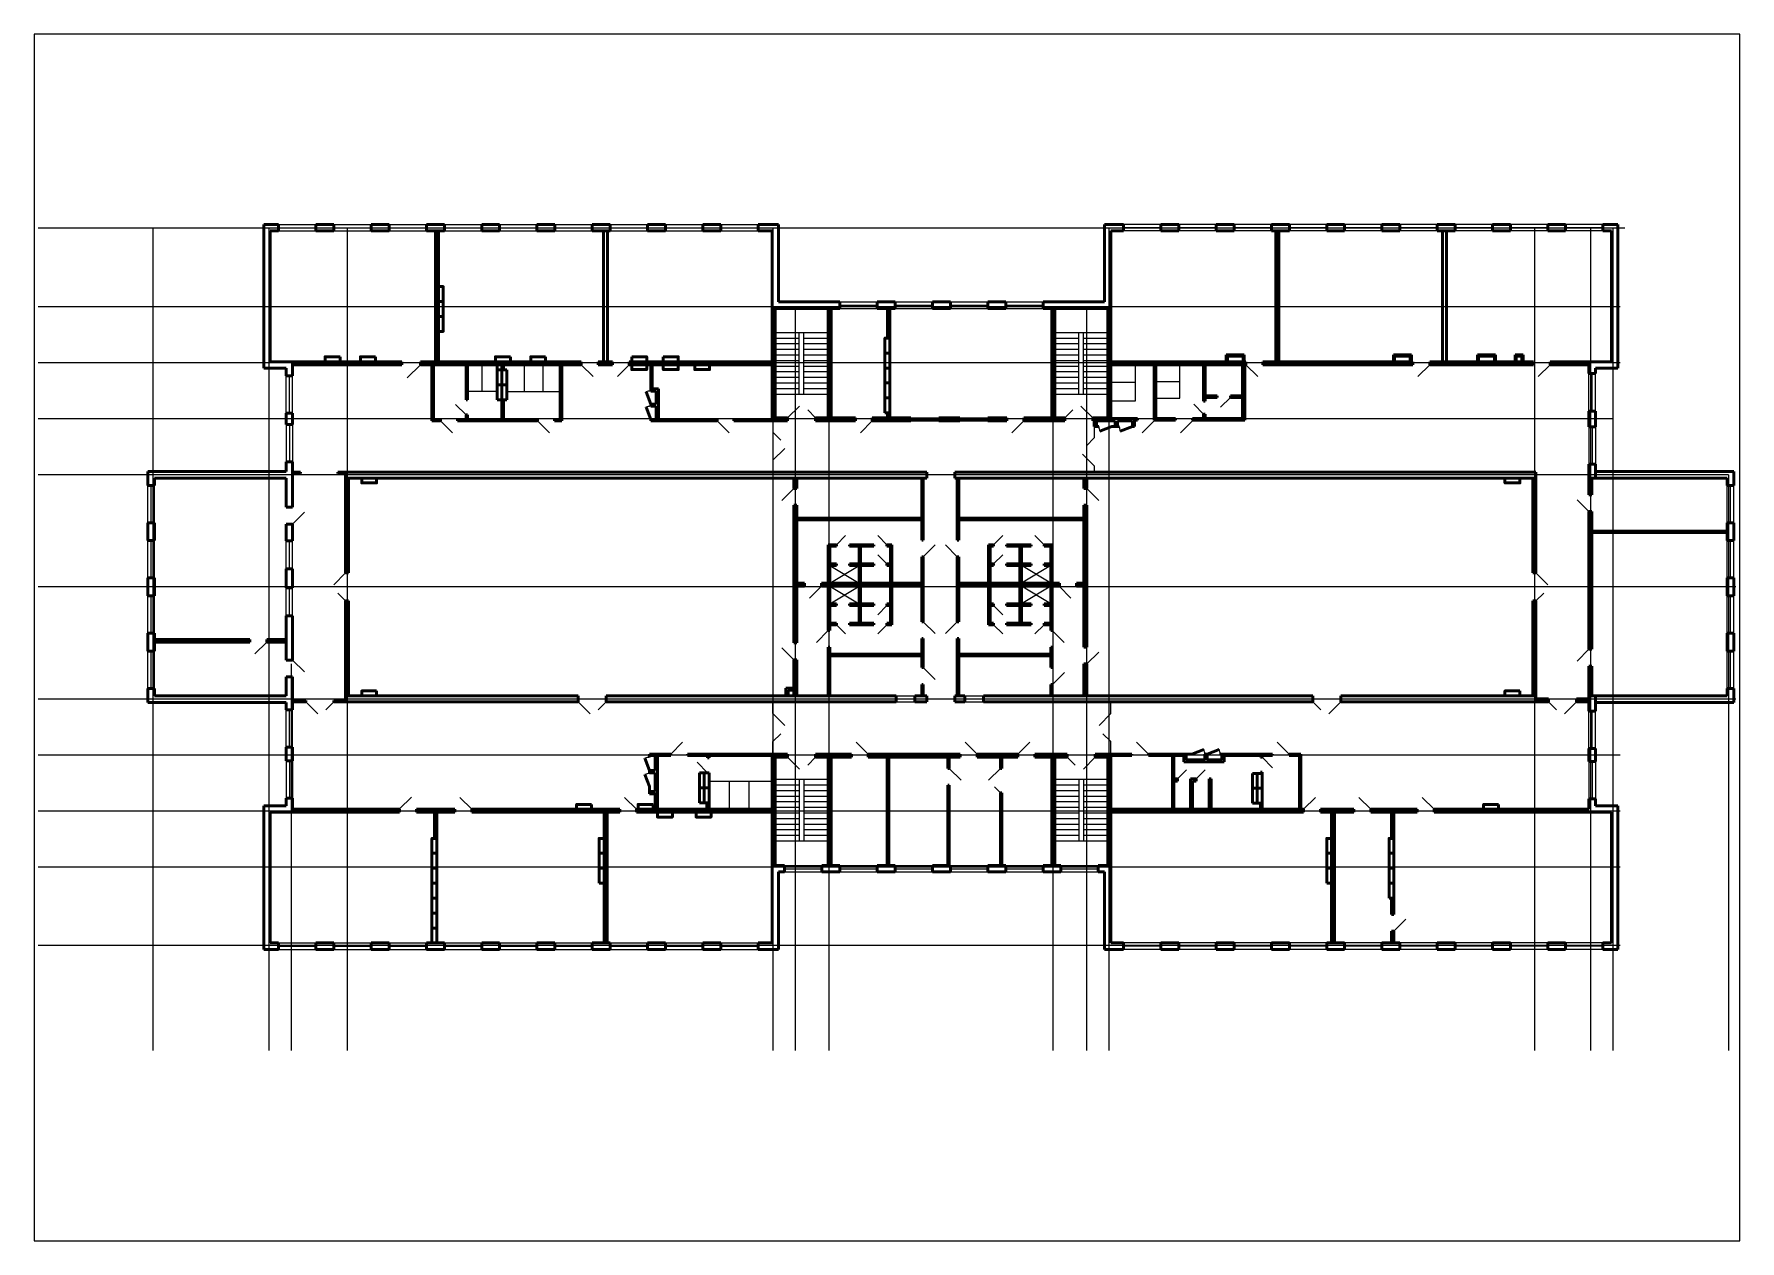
# Paper-space layout 'Лист1' of a CAD drawing. Header units: metres. Extents: x 30 to 267, y 21 to 189.
# The model-space entities are those that its viewports show. They can reach past a viewport. Long polylines and large blocks are cut down to what shows.
import ezdxf

# ---------------------------------------------------------------- set-up
doc = ezdxf.new("R2010")
doc.units = ezdxf.units.M
doc.linetypes.add('ACAD_ISO04W100', pattern=[30, 24, -3, 0, -3])
for name, color, linetype in [('SANTEH', 7, 'Continuous'), ('YOLO_STAMP', 1, 'Continuous'), ('Окна', 127, 'Continuous'), ('Оси', 30, 'Continuous')]:
    doc.layers.add(name, color=color, linetype=linetype)
doc.layers.add('Двери', color=250, linetype='Continuous', lineweight=5)
doc.layers.add('Стены', color=7, linetype='Continuous', lineweight=50)

msp = doc.modelspace()

# ---------------------------------------------------------------- linework, layer by layer
for p, q in [((48.587, 48.39), (45.737, 48.39)), ((47.037, 48.09), (45.737, 48.09)), ((47.037, 47.79), (45.737, 47.79)), ((47.037, 45.09), (47.037, 48.39)), ((47.287, 45.09), (47.287, 48.39)), ((48.587, 48.09), (47.287, 48.09)), ((48.587, 47.79), (47.287, 47.79)), ((63.567, 48.39), (60.717, 48.39)), ((62.017, 48.09), (60.717, 48.09)), ((62.017, 47.79), (60.717, 47.79)), ((62.017, 45.09), (62.017, 48.39)), ((62.267, 45.09), (62.267, 48.39)), ((63.567, 48.09), (62.267, 48.09)), ((63.567, 47.79), (62.267, 47.79)), ((47.037, 47.49), (45.737, 47.49)), ((47.037, 47.19), (45.737, 47.19)), ((47.037, 46.89), (45.737, 46.89)), ((48.587, 47.49), (47.287, 47.49)), ((48.587, 47.19), (47.287, 47.19)), ((48.587, 46.89), (47.287, 46.89)), ((62.017, 47.49), (60.717, 47.49)), ((62.017, 47.19), (60.717, 47.19)), ((62.017, 46.89), (60.717, 46.89)), ((63.567, 47.49), (62.267, 47.49)), ((63.567, 47.19), (62.267, 47.19)), ((63.567, 46.89), (62.267, 46.89)), ((47.037, 46.59), (45.737, 46.59)), ((47.037, 46.29), (45.737, 46.29)), ((47.037, 45.99), (45.737, 45.99)), ((47.037, 45.69), (45.737, 45.69)), ((48.587, 46.59), (47.287, 46.59)), ((48.587, 46.29), (47.287, 46.29)), ((48.587, 45.99), (47.287, 45.99)), ((48.587, 45.69), (47.287, 45.69)), ((62.017, 46.59), (60.717, 46.59)), ((62.017, 46.29), (60.717, 46.29)), ((62.017, 45.99), (60.717, 45.99)), ((62.017, 45.69), (60.717, 45.69)), ((63.567, 46.59), (62.267, 46.59)), ((63.567, 46.29), (62.267, 46.29)), ((63.567, 45.99), (62.267, 45.99)), ((63.567, 45.69), (62.267, 45.69)), ((47.037, 45.39), (45.737, 45.39)), ((48.587, 45.09), (45.737, 45.09)), ((48.587, 45.39), (47.287, 45.39)), ((62.017, 45.39), (60.717, 45.39)), ((63.567, 45.09), (60.717, 45.09)), ((63.567, 45.39), (62.267, 45.39)), ((53.013, 43.83), (54.513, 43.83)), ((53.013, 43.75), (54.513, 43.75)), ((53.013, 43.67), (54.513, 43.67)), ((55.632, 43.83), (57.132, 43.83)), ((55.632, 43.75), (57.132, 43.75)), ((55.632, 43.67), (57.132, 43.67)), ((19.547, 35.743), (19.547, 37.243)), ((19.722, 35.743), (19.722, 37.243)), ((19.897, 35.743), (19.897, 37.243)), ((48.667, 34.98), (50.242, 35.93)), ((48.667, 35.93), (50.242, 34.98)), ((60.507, 34.98), (58.933, 35.93)), ((60.507, 35.93), (58.933, 34.98)), ((19.547, 33.234), (19.547, 34.734)), ((19.722, 33.234), (19.722, 34.734)), ((19.897, 33.234), (19.897, 34.734)), ((48.667, 34.818), (50.242, 33.868)), ((48.667, 33.868), (50.242, 34.818)), ((60.507, 34.818), (58.933, 33.868)), ((60.507, 33.868), (58.933, 34.818)), ((52.232, 28.95), (53.232, 28.95)), ((52.232, 28.79), (53.232, 28.79)), ((52.232, 28.63), (53.232, 28.63)), ((55.902, 28.95), (56.902, 28.95)), ((55.902, 28.79), (56.902, 28.79)), ((55.902, 28.63), (56.902, 28.63)), ((96.737, 28.95), (89.337, 28.95)), ((68.757, 25.83), (68.877, 25.83)), ((48.587, 24.47), (45.737, 24.47)), ((47.037, 24.17), (45.737, 24.17)), ((47.037, 23.87), (45.737, 23.87)), ((47.037, 24.47), (47.037, 21.17)), ((47.287, 24.47), (47.287, 21.17)), ((48.587, 24.17), (47.287, 24.17)), ((48.587, 23.87), (47.287, 23.87)), ((63.567, 24.47), (60.717, 24.47)), ((62.017, 24.17), (60.717, 24.17)), ((62.017, 23.87), (60.717, 23.87)), ((62.017, 24.47), (62.017, 21.17)), ((62.267, 24.47), (62.267, 21.17)), ((63.567, 24.17), (62.267, 24.17)), ((63.567, 23.87), (62.267, 23.87)), ((47.037, 23.57), (45.737, 23.57)), ((47.037, 23.27), (45.737, 23.27)), ((47.037, 22.97), (45.737, 22.97)), ((48.587, 23.57), (47.287, 23.57)), ((48.587, 23.27), (47.287, 23.27)), ((48.587, 22.97), (47.287, 22.97)), ((62.017, 23.57), (60.717, 23.57)), ((62.017, 23.27), (60.717, 23.27)), ((62.017, 22.97), (60.717, 22.97)), ((63.567, 23.57), (62.267, 23.57)), ((63.567, 23.27), (62.267, 23.27)), ((63.567, 22.97), (62.267, 22.97)), ((47.037, 22.67), (45.737, 22.67)), ((47.037, 22.37), (45.737, 22.37)), ((47.037, 22.07), (45.737, 22.07)), ((48.587, 22.67), (47.287, 22.67)), ((48.587, 22.37), (47.287, 22.37)), ((48.587, 22.07), (47.287, 22.07)), ((62.017, 22.67), (60.717, 22.67)), ((62.017, 22.37), (60.717, 22.37)), ((62.017, 22.07), (60.717, 22.07)), ((63.567, 22.67), (62.267, 22.67)), ((63.567, 22.37), (62.267, 22.37)), ((63.567, 22.07), (62.267, 22.07)), ((47.037, 21.77), (45.737, 21.77)), ((47.037, 21.47), (45.737, 21.47)), ((48.587, 21.17), (45.737, 21.17)), ((48.587, 21.77), (47.287, 21.77)), ((48.587, 21.47), (47.287, 21.47)), ((62.017, 21.77), (60.717, 21.77)), ((62.017, 21.47), (60.717, 21.47)), ((63.567, 21.17), (60.717, 21.17)), ((63.567, 21.77), (62.267, 21.77)), ((63.567, 21.47), (62.267, 21.47))]:
    msp.add_line(p, q)
at = {"layer": 'SANTEH'}
for p, q in [((30.057, 45.244), (30.057, 46.68)), ((32.315, 45.244), (32.315, 46.68)), ((33.309, 45.244), (33.309, 46.68)), ((65.027, 46.68), (65.027, 44.735)), ((67.427, 44.88), (67.427, 46.68)), ((65.027, 45.733), (63.75, 45.733)), ((66.127, 45.78), (67.427, 45.78)), ((30.847, 45.244), (29.267, 45.244)), ((31.367, 45.244), (34.237, 45.244)), ((66.127, 44.88), (67.427, 44.88)), ((65.027, 44.735), (63.75, 44.735)), ((42.207, 24.38), (45.577, 24.38)), ((43.282, 24.38), (43.282, 22.88)), ((44.329, 24.38), (44.329, 22.88))]:
    msp.add_line(p, q, dxfattribs=at)
for centre, start, end in [((39.077, 44.57), 90, 111.05793), ((39.077, 43.75), 90, 111.05793), ((63.784, 43.37), 180, 201.05793), ((64.877, 43.37), 180, 201.05793), ((39.017, 24.96), 90, 111.05793), ((68.057, 25.83), 0, 21.05793), ((68.877, 25.83), 0, 21.05793), ((39.017, 24.09), 90, 111.05793)]:
    msp.add_arc(centre, 0.7, start, end, dxfattribs=at)
at = {"layer": 'Двери'}
for p, q in [((26.747, 46.68), (26.04, 45.972)), ((35.359, 46.68), (35.995, 46.043)), ((37.933, 46.68), (37.296, 46.043)), ((70.96, 46.68), (71.597, 46.043)), ((80.805, 46.68), (80.168, 46.043)), ((87.256, 46.68), (86.62, 46.043)), ((70.127, 44.93), (69.599, 44.401)), ((29.187, 43.998), (28.613, 44.554)), ((46.412, 43.83), (47.049, 44.466)), ((47.912, 43.83), (47.488, 44.254)), ((61.257, 43.83), (61.682, 44.254)), ((62.757, 43.83), (62.121, 44.466)), ((68.697, 44.035), (68.169, 44.563)), ((27.827, 43.67), (28.463, 43.033)), ((33.019, 43.67), (33.655, 43.033)), ((42.639, 43.67), (43.276, 43.033)), ((45.617, 43.67), (45.617, 43.06)), ((45.617, 43.06), (46.042, 42.635)), ((50.947, 43.67), (50.311, 43.033)), ((59.062, 43.67), (58.425, 43.033)), ((62.837, 43.37), (62.837, 42.76)), ((66.047, 43.67), (65.411, 43.033)), ((68.094, 43.67), (67.458, 43.033)), ((45.617, 41.56), (46.254, 42.196)), ((62.837, 42.76), (62.413, 42.335)), ((45.617, 41.56), (45.617, 40.93)), ((62.837, 41.26), (62.201, 41.896)), ((62.837, 41.26), (62.837, 40.94)), ((46.737, 40.05), (46.101, 39.414)), ((62.437, 40.05), (63.074, 39.414)), ((89.337, 38.811), (88.701, 39.448)), ((19.897, 38.144), (20.534, 38.78)), ((49.022, 37.041), (49.517, 37.536)), ((51.732, 37.041), (51.237, 37.536)), ((57.443, 37.041), (57.938, 37.536)), ((60.153, 37.04), (59.658, 37.535)), ((53.677, 36.39), (54.314, 37.027)), ((55.497, 36.39), (54.861, 37.027)), ((51.732, 36.011), (51.237, 36.506)), ((57.443, 36.011), (57.938, 36.506)), ((22.737, 35.53), (22.101, 34.893)), ((48.222, 34.82), (47.585, 34.183)), ((60.953, 34.82), (61.589, 34.183)), ((86.497, 35.53), (87.134, 34.893)), ((22.737, 34.03), (22.313, 34.454)), ((86.497, 34.03), (86.922, 34.454)), ((51.732, 33.788), (51.237, 33.293)), ((53.677, 32.92), (54.314, 32.284)), ((55.497, 32.92), (54.861, 32.284)), ((57.443, 33.788), (57.938, 33.293)), ((48.587, 32.449), (47.951, 31.812)), ((49.022, 32.758), (49.517, 32.263)), ((51.732, 32.758), (51.237, 32.263)), ((57.443, 32.758), (57.938, 32.263)), ((60.153, 32.76), (59.658, 32.265)), ((60.587, 32.449), (61.224, 31.812)), ((18.514, 31.83), (17.878, 31.193)), ((46.737, 30.88), (46.101, 31.517)), ((62.437, 30.66), (63.074, 31.297)), ((89.337, 31.445), (88.701, 30.809)), ((19.897, 30.869), (20.534, 30.232)), ((53.677, 30.46), (54.314, 29.824)), ((60.607, 29.56), (61.244, 30.197)), ((20.607, 28.63), (21.244, 27.993)), ((22.107, 28.63), (21.683, 28.205)), ((35.192, 28.63), (35.828, 27.993)), ((36.692, 28.63), (36.268, 28.205)), ((45.617, 28), (45.617, 28.63)), ((63.727, 28), (63.727, 28.63)), ((74.542, 28.63), (74.966, 28.205)), ((76.042, 28.63), (75.405, 27.993)), ((87.167, 28.63), (87.592, 28.205)), ((88.667, 28.63), (88.031, 27.993)), ((45.617, 28), (46.254, 27.363)), ((63.727, 28), (63.091, 27.363)), ((45.617, 26.5), (46.042, 26.924)), ((45.617, 25.83), (45.617, 26.5)), ((63.727, 26.5), (63.303, 26.924)), ((63.727, 25.83), (63.727, 26.5)), ((40.148, 25.83), (40.785, 26.466)), ((46.412, 25.67), (47.049, 25.033)), ((47.912, 25.67), (47.488, 25.245)), ((50.726, 25.831), (50.09, 26.467)), ((56.559, 25.831), (55.923, 26.467)), ((58.75, 25.831), (59.386, 26.467)), ((61.392, 25.67), (61.817, 25.245)), ((62.892, 25.67), (62.256, 25.033)), ((65.742, 25.83), (65.106, 26.466)), ((71.826, 25.663), (72.392, 25.098)), ((73.277, 25.83), (72.641, 26.466)), ((42.127, 24.83), (41.562, 25.395)), ((55.067, 25.064), (55.704, 24.428)), ((57.807, 25.064), (57.171, 24.428)), ((67.287, 24.5), (67.782, 24.995)), ((68.287, 24.5), (68.782, 24.995)), ((57.807, 23.764), (57.495, 24.076)), ((25.63, 22.897), (26.267, 23.533)), ((29.49, 22.88), (28.854, 23.516)), ((38.319, 22.88), (37.682, 23.516)), ((74.048, 22.88), (74.685, 23.516)), ((77.648, 22.88), (77.012, 23.516)), ((81.037, 22.88), (80.401, 23.516)), ((78.887, 16.349), (79.524, 16.986))]:
    msp.add_line(p, q, dxfattribs=at)
at = {"layer": 'Окна'}
for p, q in [((19.147, 54.19), (21.147, 54.19)), ((19.147, 54.015), (21.147, 54.015)), ((22.107, 54.19), (24.107, 54.19)), ((22.107, 54.015), (24.107, 54.015)), ((25.067, 54.19), (27.067, 54.19)), ((25.067, 54.015), (27.067, 54.015)), ((28.027, 54.19), (30.027, 54.19)), ((28.027, 54.015), (30.027, 54.015)), ((30.987, 54.19), (32.987, 54.19)), ((30.987, 54.015), (32.987, 54.015)), ((33.947, 54.19), (35.947, 54.19)), ((33.947, 54.015), (35.947, 54.015)), ((36.907, 54.19), (38.907, 54.19)), ((36.907, 54.015), (38.907, 54.015)), ((39.867, 54.19), (41.867, 54.19)), ((39.867, 54.015), (41.867, 54.015)), ((42.827, 54.19), (44.827, 54.19)), ((42.827, 54.015), (44.827, 54.015)), ((66.407, 54.19), (64.407, 54.19)), ((66.407, 54.015), (64.407, 54.015)), ((69.367, 54.19), (67.367, 54.19)), ((69.367, 54.015), (67.367, 54.015)), ((72.327, 54.19), (70.327, 54.19)), ((72.327, 54.015), (70.327, 54.015)), ((75.287, 54.19), (73.287, 54.19)), ((75.287, 54.015), (73.287, 54.015)), ((78.247, 54.19), (76.247, 54.19)), ((78.247, 54.015), (76.247, 54.015)), ((81.207, 54.19), (79.207, 54.19)), ((81.207, 54.015), (79.207, 54.015)), ((84.167, 54.19), (82.167, 54.19)), ((84.167, 54.015), (82.167, 54.015)), ((87.127, 54.19), (85.127, 54.19)), ((87.127, 54.015), (85.127, 54.015)), ((90.087, 54.19), (88.087, 54.19)), ((90.087, 54.015), (88.087, 54.015)), ((19.147, 53.84), (21.147, 53.84)), ((22.107, 53.84), (24.107, 53.84)), ((25.067, 53.84), (27.067, 53.84)), ((28.027, 53.84), (30.027, 53.84)), ((30.987, 53.84), (32.987, 53.84)), ((33.947, 53.84), (35.947, 53.84)), ((36.907, 53.84), (38.907, 53.84)), ((39.867, 53.84), (41.867, 53.84)), ((42.827, 53.84), (44.827, 53.84)), ((66.407, 53.84), (64.407, 53.84)), ((69.367, 53.84), (67.367, 53.84)), ((72.327, 53.84), (70.327, 53.84)), ((75.287, 53.84), (73.287, 53.84)), ((78.247, 53.84), (76.247, 53.84)), ((81.207, 53.84), (79.207, 53.84)), ((84.167, 53.84), (82.167, 53.84)), ((87.127, 53.84), (85.127, 53.84)), ((90.087, 53.84), (88.087, 53.84)), ((49.212, 50.04), (51.212, 50.04)), ((49.212, 49.865), (51.212, 49.865)), ((49.212, 49.69), (51.212, 49.69)), ((52.172, 50.04), (54.172, 50.04)), ((52.172, 49.865), (54.172, 49.865)), ((52.172, 49.69), (54.172, 49.69)), ((55.132, 50.04), (57.132, 50.04)), ((55.132, 49.865), (57.132, 49.865)), ((55.132, 49.69), (57.132, 49.69)), ((58.092, 50.04), (60.092, 50.04)), ((58.092, 49.865), (60.092, 49.865)), ((58.092, 49.69), (60.092, 49.69)), ((19.547, 44.09), (19.547, 46.09)), ((19.722, 44.09), (19.722, 46.09)), ((19.897, 44.09), (19.897, 46.09)), ((89.337, 44.2), (89.337, 46.2)), ((89.512, 44.2), (89.512, 46.2)), ((89.687, 44.2), (89.687, 46.2)), ((89.337, 44.09), (89.337, 44.2)), ((89.687, 44.09), (89.687, 44.2)), ((19.547, 43.47), (19.547, 41.47)), ((19.547, 43.36), (19.547, 43.11)), ((19.722, 43.47), (19.722, 41.47)), ((19.897, 43.47), (19.897, 41.47)), ((19.897, 43.36), (19.897, 43.11)), ((55.132, 43.83), (55.632, 43.83)), ((89.337, 43.36), (89.337, 41.36)), ((89.512, 43.36), (89.512, 41.36)), ((89.687, 43.36), (89.687, 41.36)), ((19.547, 41.47), (19.547, 41.36)), ((19.897, 41.47), (19.897, 41.36)), ((12.147, 38.22), (12.147, 40.22)), ((12.322, 38.22), (12.322, 40.22)), ((12.497, 38.22), (12.497, 40.22)), ((96.737, 38.22), (96.737, 40.22)), ((96.912, 38.22), (96.912, 40.22)), ((97.087, 38.22), (97.087, 40.22)), ((12.147, 35.26), (12.147, 37.26)), ((12.322, 35.26), (12.322, 37.26)), ((12.497, 35.26), (12.497, 37.26)), ((96.737, 35.26), (96.737, 37.26)), ((96.912, 35.26), (96.912, 37.26)), ((97.087, 35.26), (97.087, 37.26)), ((12.147, 32.3), (12.147, 34.3)), ((12.322, 32.3), (12.322, 34.3)), ((12.497, 32.3), (12.497, 34.3)), ((96.737, 32.3), (96.737, 34.3)), ((96.912, 32.3), (96.912, 34.3)), ((97.087, 32.3), (97.087, 34.3)), ((12.147, 29.34), (12.147, 31.34)), ((12.322, 29.34), (12.322, 31.34)), ((12.497, 29.34), (12.497, 31.34)), ((96.737, 29.34), (96.737, 31.34)), ((96.912, 29.34), (96.912, 31.34)), ((97.087, 29.34), (97.087, 31.34)), ((19.547, 26.2), (19.547, 28.2)), ((19.722, 26.2), (19.722, 28.2)), ((19.897, 26.2), (19.897, 28.2)), ((89.337, 26.13), (89.337, 28.13)), ((89.512, 26.13), (89.512, 28.13)), ((89.687, 26.13), (89.687, 28.13)), ((19.547, 25.47), (19.547, 23.47)), ((19.722, 25.47), (19.722, 23.47)), ((19.897, 25.47), (19.897, 23.47)), ((89.337, 25.43), (89.337, 23.43)), ((89.512, 25.43), (89.512, 23.43)), ((89.687, 25.43), (89.687, 23.43)), ((46.252, 19.87), (48.252, 19.87)), ((46.252, 19.695), (48.252, 19.695)), ((46.252, 19.52), (48.252, 19.52)), ((49.212, 19.87), (51.212, 19.87)), ((49.212, 19.695), (51.212, 19.695)), ((49.212, 19.52), (51.212, 19.52)), ((52.172, 19.87), (54.172, 19.87)), ((52.172, 19.695), (54.172, 19.695)), ((52.172, 19.52), (54.172, 19.52)), ((55.132, 19.87), (57.132, 19.87)), ((55.132, 19.695), (57.132, 19.695)), ((55.132, 19.52), (57.132, 19.52)), ((58.092, 19.87), (60.092, 19.87)), ((58.092, 19.695), (60.092, 19.695)), ((58.092, 19.52), (60.092, 19.52)), ((61.052, 19.87), (63.052, 19.87)), ((61.052, 19.695), (63.052, 19.695)), ((61.052, 19.52), (63.052, 19.52)), ((19.147, 15.72), (21.147, 15.72)), ((19.147, 15.545), (21.147, 15.545)), ((22.107, 15.72), (24.107, 15.72)), ((22.107, 15.545), (24.107, 15.545)), ((25.067, 15.72), (27.067, 15.72)), ((25.067, 15.545), (27.067, 15.545)), ((28.027, 15.72), (30.027, 15.72)), ((28.027, 15.545), (30.027, 15.545)), ((30.987, 15.72), (32.987, 15.72)), ((30.987, 15.545), (32.987, 15.545)), ((33.947, 15.72), (35.947, 15.72)), ((33.947, 15.545), (35.947, 15.545)), ((36.907, 15.72), (38.907, 15.72)), ((36.907, 15.545), (38.907, 15.545)), ((39.867, 15.72), (41.867, 15.72)), ((39.867, 15.545), (41.867, 15.545)), ((42.827, 15.72), (44.827, 15.72)), ((42.827, 15.545), (44.827, 15.545)), ((66.407, 15.72), (64.407, 15.72)), ((66.407, 15.545), (64.407, 15.545)), ((69.367, 15.72), (67.367, 15.72)), ((69.367, 15.545), (67.367, 15.545)), ((72.327, 15.72), (70.327, 15.72)), ((72.327, 15.545), (70.327, 15.545)), ((75.287, 15.72), (73.287, 15.72)), ((75.287, 15.545), (73.287, 15.545)), ((78.247, 15.72), (76.247, 15.72)), ((78.247, 15.545), (76.247, 15.545)), ((81.207, 15.72), (79.207, 15.72)), ((81.207, 15.545), (79.207, 15.545)), ((84.167, 15.72), (82.167, 15.72)), ((84.167, 15.545), (82.167, 15.545)), ((87.127, 15.72), (85.127, 15.72)), ((87.127, 15.545), (85.127, 15.545)), ((90.087, 15.72), (88.087, 15.72)), ((90.087, 15.545), (88.087, 15.545)), ((19.147, 15.37), (21.147, 15.37)), ((22.107, 15.37), (24.107, 15.37)), ((25.067, 15.37), (27.067, 15.37)), ((28.027, 15.37), (30.027, 15.37)), ((30.987, 15.37), (32.987, 15.37)), ((33.947, 15.37), (35.947, 15.37)), ((36.907, 15.37), (38.907, 15.37)), ((39.867, 15.37), (41.867, 15.37)), ((42.827, 15.37), (44.827, 15.37)), ((66.407, 15.37), (64.407, 15.37)), ((69.367, 15.37), (67.367, 15.37)), ((72.327, 15.37), (70.327, 15.37)), ((75.287, 15.37), (73.287, 15.37)), ((78.247, 15.37), (76.247, 15.37)), ((81.207, 15.37), (79.207, 15.37)), ((84.167, 15.37), (82.167, 15.37)), ((87.127, 15.37), (85.127, 15.37)), ((90.087, 15.37), (88.087, 15.37))]:
    msp.add_line(p, q, dxfattribs=at)
at = {"layer": 'Оси', "linetype": 'ACAD_ISO04W100', "ltscale": 40}
for p, q in [((91.248, 53.98), (6.268, 53.98)), ((12.417, 53.98), (12.417, 9.958)), ((18.617, 53.98), (18.617, 9.958)), ((22.817, 53.98), (22.817, 9.958)), ((45.617, 53.98), (45.617, 9.958)), ((63.617, 53.98), (63.617, 9.958)), ((86.417, 53.98), (86.417, 9.958)), ((89.417, 53.98), (89.417, 9.958)), ((90.617, 53.98), (90.617, 9.958)), ((91.003, 49.78), (6.268, 49.78)), ((46.817, 49.78), (46.817, 9.958)), ((48.617, 49.78), (48.617, 9.958)), ((60.617, 49.78), (60.617, 9.958)), ((62.417, 49.78), (62.417, 9.958)), ((91.003, 46.78), (6.268, 46.78)), ((90.617, 43.78), (6.268, 43.78)), ((96.817, 40.78), (6.268, 40.78)), ((96.817, 40.78), (96.817, 9.958)), ((97.202, 34.78), (6.268, 34.78)), ((19.817, 30.67), (19.817, 9.958)), ((97.202, 28.78), (6.268, 28.78)), ((91.003, 25.78), (6.268, 25.78)), ((91.003, 22.78), (6.268, 22.78)), ((91.003, 19.78), (6.268, 19.78)), ((91.003, 15.58), (6.268, 15.58))]:
    msp.add_line(p, q, dxfattribs=at)
at = {"layer": 'Стены'}
for p, q in [((18.347, 54.19), (18.347, 46.49)), ((18.347, 54.19), (19.147, 54.19)), ((19.147, 53.84), (19.147, 54.19)), ((21.147, 54.19), (22.107, 54.19)), ((21.147, 53.84), (21.147, 54.19)), ((22.107, 53.84), (22.107, 54.19)), ((24.107, 54.19), (25.067, 54.19)), ((24.107, 53.84), (24.107, 54.19)), ((25.067, 53.84), (25.067, 54.19)), ((27.067, 54.19), (28.027, 54.19)), ((27.067, 53.84), (27.067, 54.19)), ((28.027, 53.84), (28.027, 54.19)), ((30.027, 54.19), (30.987, 54.19)), ((30.027, 53.84), (30.027, 54.19)), ((30.987, 53.84), (30.987, 54.19)), ((32.987, 54.19), (33.947, 54.19)), ((32.987, 53.84), (32.987, 54.19)), ((33.947, 53.84), (33.947, 54.19)), ((35.947, 54.19), (36.907, 54.19)), ((35.947, 53.84), (35.947, 54.19)), ((36.907, 53.84), (36.907, 54.19)), ((38.907, 54.19), (39.867, 54.19)), ((38.907, 53.84), (38.907, 54.19)), ((39.867, 53.84), (39.867, 54.19)), ((41.867, 54.19), (42.827, 54.19)), ((41.867, 53.84), (41.867, 54.19)), ((42.827, 53.84), (42.827, 54.19)), ((44.827, 54.19), (45.927, 54.19)), ((44.827, 53.84), (44.827, 54.19)), ((45.927, 50.04), (45.927, 54.19)), ((63.377, 54.19), (63.377, 50.04)), ((64.407, 54.19), (63.377, 54.19)), ((64.407, 53.84), (64.407, 54.19)), ((67.367, 54.19), (66.407, 54.19)), ((66.407, 53.84), (66.407, 54.19)), ((67.367, 53.84), (67.367, 54.19)), ((70.327, 54.19), (69.367, 54.19)), ((69.367, 53.84), (69.367, 54.19)), ((70.327, 53.84), (70.327, 54.19)), ((73.287, 54.19), (72.327, 54.19)), ((72.327, 53.84), (72.327, 54.19)), ((73.287, 53.84), (73.287, 54.19)), ((76.247, 54.19), (75.287, 54.19)), ((75.287, 53.84), (75.287, 54.19)), ((76.247, 53.84), (76.247, 54.19)), ((79.207, 54.19), (78.247, 54.19)), ((78.247, 53.84), (78.247, 54.19)), ((79.207, 53.84), (79.207, 54.19)), ((82.167, 54.19), (81.207, 54.19)), ((81.207, 53.84), (81.207, 54.19)), ((82.167, 53.84), (82.167, 54.19)), ((85.127, 54.19), (84.167, 54.19)), ((84.167, 53.84), (84.167, 54.19)), ((85.127, 53.84), (85.127, 54.19)), ((88.087, 54.19), (87.127, 54.19)), ((87.127, 53.84), (87.127, 54.19)), ((88.087, 53.84), (88.087, 54.19)), ((90.887, 54.19), (90.087, 54.19)), ((90.087, 53.84), (90.087, 54.19)), ((90.887, 54.19), (90.887, 46.49)), ((18.697, 53.84), (18.697, 46.84)), ((18.697, 53.84), (19.147, 53.84)), ((21.147, 53.84), (22.107, 53.84)), ((24.107, 53.84), (25.067, 53.84)), ((27.067, 53.84), (28.027, 53.84)), ((27.547, 46.84), (27.547, 53.84)), ((27.707, 46.84), (27.707, 53.84)), ((30.027, 53.84), (30.987, 53.84)), ((32.987, 53.84), (33.947, 53.84)), ((35.947, 53.84), (36.907, 53.84)), ((36.557, 46.84), (36.557, 53.84)), ((36.757, 46.84), (36.757, 53.84)), ((38.907, 53.84), (39.867, 53.84)), ((41.867, 53.84), (42.827, 53.84)), ((44.827, 53.84), (45.577, 53.84)), ((45.577, 43.67), (45.577, 53.84)), ((63.727, 53.84), (63.727, 49.69)), ((64.407, 53.84), (63.727, 53.84)), ((67.367, 53.84), (66.407, 53.84)), ((70.327, 53.84), (69.367, 53.84)), ((73.287, 53.84), (72.327, 53.84)), ((72.557, 53.84), (72.557, 46.84)), ((72.717, 53.84), (72.717, 46.84)), ((76.247, 53.84), (75.287, 53.84)), ((79.207, 53.84), (78.247, 53.84)), ((82.167, 53.84), (81.207, 53.84)), ((81.497, 53.84), (81.497, 46.84)), ((81.697, 53.84), (81.697, 46.84)), ((85.127, 53.84), (84.167, 53.84)), ((88.087, 53.84), (87.127, 53.84)), ((90.537, 53.84), (90.087, 53.84)), ((90.537, 53.84), (90.537, 46.84)), ((49.212, 49.69), (45.577, 49.69)), ((45.737, 43.83), (45.737, 49.69)), ((49.212, 50.04), (45.927, 50.04)), ((48.587, 43.83), (48.587, 49.69)), ((48.747, 43.83), (48.747, 49.69)), ((49.212, 50.04), (49.212, 49.69)), ((52.172, 50.04), (51.212, 50.04)), ((51.212, 50.04), (51.212, 49.69)), ((52.172, 49.69), (51.212, 49.69)), ((51.767, 48.1), (51.767, 49.69)), ((51.887, 43.83), (51.887, 49.69)), ((52.172, 50.04), (52.172, 49.69)), ((55.132, 50.04), (54.172, 50.04)), ((54.172, 50.04), (54.172, 49.69)), ((55.132, 49.69), (54.172, 49.69)), ((55.132, 50.04), (55.132, 49.69)), ((58.092, 50.04), (57.132, 50.04)), ((57.132, 50.04), (57.132, 49.69)), ((58.092, 49.69), (57.132, 49.69)), ((58.092, 50.04), (58.092, 49.69)), ((63.377, 50.04), (60.092, 50.04)), ((60.092, 50.04), (60.092, 49.69)), ((63.727, 49.69), (60.092, 49.69)), ((60.557, 43.83), (60.557, 49.69)), ((60.717, 43.83), (60.717, 49.69)), ((63.567, 43.83), (63.567, 49.69)), ((63.727, 43.67), (63.727, 49.69)), ((18.697, 46.84), (25.747, 46.84)), ((19.897, 46.09), (19.897, 46.84)), ((19.897, 46.68), (25.747, 46.68)), ((25.747, 46.84), (25.747, 46.68)), ((26.747, 46.84), (26.747, 46.68)), ((26.747, 46.84), (35.359, 46.84)), ((26.747, 46.68), (35.359, 46.68)), ((27.357, 43.67), (27.357, 46.68)), ((27.437, 43.75), (27.437, 46.68)), ((29.187, 46.68), (29.187, 44.798)), ((29.267, 46.68), (29.267, 44.798)), ((30.847, 46.68), (31.367, 46.68)), ((30.847, 45.18), (30.847, 46.68)), ((31.107, 43.75), (31.107, 46.68)), ((31.187, 46.398), (31.187, 46.68)), ((34.237, 43.75), (34.237, 46.68)), ((34.317, 43.67), (34.317, 46.68)), ((35.359, 46.84), (35.359, 46.68)), ((36.259, 46.84), (37.033, 46.84)), ((36.259, 46.84), (36.259, 46.68)), ((36.259, 46.68), (37.033, 46.68)), ((37.033, 46.84), (37.033, 46.68)), ((37.933, 46.84), (45.577, 46.84)), ((37.933, 46.84), (37.933, 46.68)), ((37.933, 46.68), (45.577, 46.68)), ((39.077, 45.39), (39.077, 46.68)), ((39.157, 45.39), (39.157, 46.68)), ((63.727, 46.84), (70.96, 46.84)), ((63.727, 46.68), (70.96, 46.68)), ((66.047, 43.79), (66.047, 46.68)), ((66.127, 43.79), (66.127, 46.68)), ((68.697, 44.735), (68.697, 46.68)), ((68.777, 44.735), (68.777, 46.68)), ((69.902, 47.205), (69.902, 46.84)), ((69.902, 47.205), (70.872, 47.205)), ((69.967, 47.14), (69.967, 46.84)), ((69.967, 47.14), (70.807, 47.14)), ((70.777, 43.71), (70.777, 46.68)), ((70.807, 47.14), (70.807, 46.84)), ((70.872, 47.205), (70.872, 46.84)), ((70.897, 43.71), (70.897, 46.68)), ((70.96, 46.84), (70.96, 46.68)), ((71.86, 46.84), (79.905, 46.84)), ((71.86, 46.84), (71.86, 46.68)), ((71.86, 46.68), (79.905, 46.68)), ((78.862, 47.205), (78.862, 46.84)), ((78.862, 47.205), (79.832, 47.205)), ((78.927, 47.14), (79.767, 47.14)), ((78.927, 47.14), (78.927, 46.84)), ((79.767, 47.14), (79.767, 46.84)), ((79.832, 47.205), (79.832, 46.84)), ((79.905, 46.84), (79.905, 46.68)), ((80.805, 46.84), (86.356, 46.84)), ((80.805, 46.84), (80.805, 46.68)), ((80.805, 46.68), (86.356, 46.68)), ((83.362, 47.205), (83.362, 46.84)), ((83.362, 47.205), (84.332, 47.205)), ((83.427, 47.14), (83.427, 46.84)), ((83.427, 47.14), (84.267, 47.14)), ((84.267, 47.14), (84.267, 46.84)), ((84.332, 47.205), (84.332, 46.84)), ((85.377, 47.205), (85.377, 46.84)), ((85.377, 47.205), (85.807, 47.205)), ((85.442, 47.14), (85.442, 46.84)), ((85.442, 47.14), (85.742, 47.14)), ((85.742, 47.14), (85.742, 46.84)), ((85.807, 47.205), (85.807, 46.84)), ((86.356, 46.84), (86.356, 46.68)), ((87.256, 46.84), (90.537, 46.84)), ((87.256, 46.84), (87.256, 46.68)), ((87.256, 46.68), (89.337, 46.68)), ((89.337, 46.2), (89.337, 46.84)), ((18.347, 46.49), (19.547, 46.49)), ((19.547, 46.09), (19.547, 46.49)), ((19.547, 46.09), (19.897, 46.09)), ((27.437, 46.398), (27.437, 44.798)), ((31.367, 46.398), (30.847, 46.398)), ((30.847, 46.398), (30.847, 44.798)), ((31.107, 44.798), (31.107, 46.398)), ((31.367, 46.398), (31.367, 44.798)), ((89.337, 46.2), (89.687, 46.2)), ((90.887, 46.49), (89.687, 46.49)), ((89.687, 46.2), (89.687, 46.49)), ((29.187, 44.798), (29.267, 44.798)), ((30.847, 45.598), (31.367, 45.598)), ((30.847, 44.798), (31.367, 44.798)), ((31.187, 43.75), (31.187, 44.798)), ((39.077, 44.57), (38.826, 45.223)), ((39.497, 45.39), (39.077, 45.39)), ((39.077, 45.27), (39.077, 45.39)), ((39.377, 45.27), (39.077, 45.27)), ((39.377, 44.57), (39.377, 45.27)), ((39.497, 43.75), (39.497, 45.39)), ((68.777, 45.01), (69.427, 45.01)), ((68.777, 44.93), (69.427, 44.93)), ((69.427, 45.01), (69.427, 44.93)), ((70.127, 45.01), (70.777, 45.01)), ((70.127, 45.01), (70.127, 44.93)), ((70.127, 44.93), (70.777, 44.93)), ((19.547, 43.47), (19.547, 44.09)), ((19.547, 44.09), (19.897, 44.09)), ((19.897, 43.75), (19.897, 44.09)), ((29.187, 43.998), (29.187, 43.75)), ((29.187, 43.998), (29.267, 43.998)), ((29.267, 43.998), (29.267, 43.75)), ((39.077, 43.75), (38.826, 44.403)), ((39.377, 44.57), (39.077, 44.57)), ((39.077, 44.45), (39.077, 44.57)), ((39.377, 44.45), (39.077, 44.45)), ((39.377, 43.75), (39.377, 44.45)), ((51.767, 43.83), (51.767, 44.1)), ((68.697, 44.735), (68.777, 44.735)), ((68.697, 43.79), (68.697, 44.035)), ((68.697, 44.035), (68.777, 44.035)), ((68.777, 43.79), (68.777, 44.035)), ((89.337, 43.36), (89.337, 44.2)), ((89.337, 44.2), (89.687, 44.2)), ((89.687, 43.36), (89.687, 44.2)), ((19.547, 43.47), (19.897, 43.47)), ((19.897, 43.47), (19.897, 43.75)), ((27.827, 43.67), (27.357, 43.67)), ((27.827, 43.75), (27.437, 43.75)), ((27.827, 43.75), (27.827, 43.67)), ((33.019, 43.75), (28.727, 43.75)), ((28.727, 43.75), (28.727, 43.67)), ((33.019, 43.67), (28.727, 43.67)), ((33.019, 43.75), (33.019, 43.67)), ((34.237, 43.75), (33.919, 43.75)), ((33.919, 43.75), (33.919, 43.67)), ((34.317, 43.67), (33.919, 43.67)), ((42.639, 43.75), (39.077, 43.75)), ((39.077, 43.67), (39.077, 43.75)), ((42.639, 43.67), (39.077, 43.67)), ((42.639, 43.75), (42.639, 43.67)), ((45.577, 43.75), (43.539, 43.75)), ((43.539, 43.75), (43.539, 43.67)), ((45.577, 43.67), (43.539, 43.67)), ((46.412, 43.67), (45.577, 43.67)), ((46.412, 43.83), (45.737, 43.83)), ((46.412, 43.83), (46.412, 43.67)), ((50.047, 43.83), (47.912, 43.83)), ((47.912, 43.83), (47.912, 43.67)), ((50.047, 43.67), (47.912, 43.67)), ((50.047, 43.83), (50.047, 43.67)), ((53.013, 43.83), (50.947, 43.83)), ((50.947, 43.83), (50.947, 43.67)), ((53.013, 43.67), (50.947, 43.67)), ((53.013, 43.83), (53.013, 43.67)), ((55.632, 43.83), (54.513, 43.83)), ((54.513, 43.83), (54.513, 43.67)), ((55.632, 43.67), (54.513, 43.67)), ((55.632, 43.83), (55.632, 43.67)), ((58.162, 43.83), (57.132, 43.83)), ((57.132, 43.83), (57.132, 43.67)), ((58.162, 43.67), (57.132, 43.67)), ((58.162, 43.83), (58.162, 43.67)), ((61.257, 43.83), (59.062, 43.83)), ((59.062, 43.83), (59.062, 43.67)), ((61.257, 43.67), (59.062, 43.67)), ((61.257, 43.83), (61.257, 43.67)), ((63.567, 43.83), (62.757, 43.83)), ((62.757, 43.83), (62.757, 43.67)), ((63.727, 43.67), (62.757, 43.67)), ((62.837, 43.67), (62.837, 43.37)), ((63.084, 43.37), (62.837, 43.37)), ((62.957, 43.67), (62.957, 43.37)), ((63.784, 43.37), (63.131, 43.118)), ((63.727, 43.79), (64.997, 43.79)), ((63.727, 43.67), (63.957, 43.67)), ((64.177, 43.37), (63.784, 43.37)), ((63.957, 43.67), (63.957, 43.37)), ((64.077, 43.67), (64.077, 43.37)), ((64.077, 43.67), (64.877, 43.67)), ((64.877, 43.37), (64.224, 43.118)), ((64.877, 43.67), (64.877, 43.37)), ((64.997, 43.37), (64.877, 43.37)), ((64.997, 43.79), (65.147, 43.79)), ((64.997, 43.79), (64.997, 43.37)), ((64.997, 43.71), (65.147, 43.71)), ((65.147, 43.79), (65.147, 43.71)), ((66.047, 43.79), (67.194, 43.79)), ((66.047, 43.79), (66.047, 43.71)), ((66.047, 43.71), (67.194, 43.71)), ((67.194, 43.79), (67.194, 43.71)), ((68.094, 43.79), (70.777, 43.79)), ((68.094, 43.79), (68.094, 43.71)), ((68.094, 43.71), (70.897, 43.71)), ((89.337, 43.36), (89.687, 43.36)), ((19.547, 40.96), (19.547, 41.47)), ((19.547, 41.47), (19.897, 41.47)), ((19.897, 39.044), (19.897, 41.47)), ((89.337, 39.711), (89.337, 41.36)), ((89.337, 41.36), (89.687, 41.36)), ((89.687, 40.61), (89.687, 41.36)), ((12.147, 40.96), (19.547, 40.96)), ((12.147, 40.22), (12.147, 40.96)), ((12.497, 40.22), (12.147, 40.22)), ((12.497, 40.61), (19.547, 40.61)), ((12.497, 40.22), (12.497, 40.61)), ((19.547, 39.044), (19.547, 40.61)), ((20.317, 40.93), (19.897, 40.93)), ((20.317, 40.85), (19.897, 40.85)), ((20.317, 40.93), (20.317, 40.85)), ((22.737, 40.93), (22.317, 40.93)), ((22.317, 40.93), (22.317, 40.85)), ((22.737, 40.85), (22.317, 40.85)), ((22.737, 40.93), (53.867, 40.93)), ((22.737, 35.53), (22.737, 40.93)), ((22.737, 40.61), (53.867, 40.61)), ((22.897, 35.53), (22.897, 40.61)), ((46.737, 40.05), (46.737, 40.61)), ((46.897, 40.05), (46.897, 40.61)), ((53.597, 37.29), (53.597, 40.61)), ((53.677, 37.29), (53.677, 40.61)), ((53.867, 40.61), (53.867, 40.93)), ((55.367, 40.93), (86.497, 40.93)), ((55.367, 40.61), (55.367, 40.93)), ((55.367, 40.61), (86.497, 40.61)), ((55.497, 37.29), (55.497, 40.61)), ((55.577, 37.29), (55.577, 40.61)), ((62.277, 40.05), (62.277, 40.61)), ((62.437, 40.05), (62.437, 40.61)), ((86.337, 35.53), (86.337, 40.61)), ((86.497, 35.53), (86.497, 40.93)), ((96.737, 40.61), (89.337, 40.61)), ((89.497, 39.711), (89.497, 40.61)), ((97.087, 40.96), (89.687, 40.96)), ((89.687, 40.61), (96.737, 40.61)), ((96.737, 40.22), (96.737, 40.61)), ((97.087, 40.22), (96.737, 40.22)), ((97.087, 40.22), (97.087, 40.96)), ((46.897, 40.05), (46.737, 40.05)), ((62.277, 40.05), (62.437, 40.05)), ((89.337, 39.711), (89.497, 39.711)), ((19.547, 39.044), (19.897, 39.044)), ((46.737, 31.78), (46.737, 39.15)), ((46.897, 39.15), (46.737, 39.15)), ((46.897, 31.78), (46.897, 39.15)), ((46.897, 38.46), (53.597, 38.46)), ((46.897, 38.38), (53.597, 38.38)), ((55.577, 38.46), (62.277, 38.46)), ((55.577, 38.38), (62.277, 38.38)), ((62.277, 31.56), (62.277, 39.15)), ((62.277, 39.15), (62.437, 39.15)), ((62.437, 31.56), (62.437, 39.15)), ((89.337, 31.445), (89.337, 38.811)), ((89.337, 38.811), (89.497, 38.811)), ((89.497, 31.445), (89.497, 38.811)), ((12.147, 37.26), (12.147, 38.22)), ((12.497, 38.22), (12.147, 38.22)), ((12.497, 37.26), (12.497, 38.22)), ((19.547, 37.243), (19.547, 38.144)), ((19.547, 38.144), (19.897, 38.144)), ((19.897, 37.243), (19.897, 38.144)), ((96.737, 37.77), (89.497, 37.77)), ((96.737, 37.69), (89.497, 37.69)), ((96.737, 37.26), (96.737, 38.22)), ((97.087, 38.22), (96.737, 38.22)), ((97.087, 37.26), (97.087, 38.22)), ((12.497, 37.26), (12.147, 37.26)), ((19.547, 37.243), (19.897, 37.243)), ((48.587, 37.04), (49.022, 37.04)), ((48.587, 37.04), (48.587, 34.98)), ((48.667, 36.96), (49.022, 36.96)), ((48.667, 36.96), (48.667, 34.98)), ((49.022, 36.96), (49.022, 37.04)), ((49.722, 37.04), (51.032, 37.04)), ((49.722, 36.96), (49.722, 37.04)), ((49.722, 36.96), (51.032, 36.96)), ((50.242, 36.96), (50.242, 36.01)), ((50.322, 36.96), (50.322, 36.01)), ((51.032, 36.96), (51.032, 37.04)), ((51.732, 37.041), (51.997, 37.041)), ((51.732, 36.96), (51.732, 37.04)), ((51.732, 36.96), (51.917, 36.96)), ((51.917, 36.96), (51.917, 34.98)), ((51.997, 37.04), (51.997, 34.98)), ((53.597, 37.29), (53.677, 37.29)), ((55.497, 37.29), (55.577, 37.29)), ((57.443, 37.04), (57.177, 37.04)), ((57.177, 37.04), (57.177, 34.98)), ((57.443, 36.96), (57.257, 36.96)), ((57.257, 36.96), (57.257, 34.98)), ((57.443, 36.96), (57.443, 37.04)), ((59.453, 37.04), (58.143, 37.04)), ((58.143, 36.96), (58.143, 37.04)), ((59.453, 36.96), (58.143, 36.96)), ((58.853, 36.96), (58.853, 36.01)), ((58.933, 36.96), (58.933, 36.01)), ((59.453, 36.96), (59.453, 37.04)), ((60.587, 37.04), (60.153, 37.04)), ((60.153, 36.96), (60.153, 37.04)), ((60.507, 36.96), (60.153, 36.96)), ((60.507, 36.96), (60.507, 34.98)), ((60.587, 37.04), (60.587, 34.98)), ((97.087, 37.26), (96.737, 37.26)), ((19.547, 34.734), (19.547, 35.743)), ((19.547, 35.743), (19.897, 35.743)), ((19.897, 34.734), (19.897, 35.743)), ((49.022, 36.01), (48.667, 36.01)), ((49.022, 35.93), (48.667, 35.93)), ((49.022, 35.93), (49.022, 36.01)), ((51.032, 36.01), (49.722, 36.01)), ((49.722, 35.93), (49.722, 36.01)), ((51.032, 35.93), (49.722, 35.93)), ((50.242, 35.93), (50.242, 34.98)), ((50.322, 35.93), (50.322, 34.98)), ((51.032, 35.93), (51.032, 36.01)), ((51.917, 36.01), (51.732, 36.01)), ((51.732, 35.93), (51.732, 36.01)), ((51.917, 35.93), (51.732, 35.93)), ((51.997, 32.92), (51.997, 36.39)), ((53.597, 32.92), (53.597, 36.39)), ((53.597, 36.39), (53.677, 36.39)), ((53.677, 32.92), (53.677, 36.39)), ((55.497, 32.92), (55.497, 36.39)), ((55.497, 36.39), (55.577, 36.39)), ((55.577, 32.92), (55.577, 36.39)), ((57.257, 36.01), (57.443, 36.01)), ((57.257, 35.93), (57.443, 35.93)), ((57.443, 35.93), (57.443, 36.01)), ((58.143, 36.01), (59.453, 36.01)), ((58.143, 35.93), (58.143, 36.01)), ((58.143, 35.93), (59.453, 35.93)), ((58.853, 35.93), (58.853, 34.98)), ((58.933, 35.93), (58.933, 34.98)), ((59.453, 35.93), (59.453, 36.01)), ((60.153, 36.01), (60.507, 36.01)), ((60.153, 35.93), (60.153, 36.01)), ((60.153, 35.93), (60.507, 35.93)), ((12.147, 34.3), (12.147, 35.26)), ((12.497, 35.26), (12.147, 35.26)), ((12.497, 34.3), (12.497, 35.26)), ((19.547, 34.734), (19.897, 34.734)), ((22.737, 35.53), (22.897, 35.53)), ((46.897, 34.98), (47.322, 34.98)), ((46.897, 34.82), (47.322, 34.82)), ((47.322, 34.98), (47.322, 34.82)), ((48.222, 34.98), (53.597, 34.98)), ((48.222, 34.98), (48.222, 34.82)), ((48.222, 34.82), (53.597, 34.82)), ((48.587, 32.449), (48.587, 34.818)), ((48.667, 32.838), (48.667, 34.818)), ((50.242, 33.868), (50.242, 34.818)), ((50.322, 33.868), (50.322, 34.818)), ((51.917, 32.838), (51.917, 34.818)), ((51.997, 32.758), (51.997, 34.818)), ((55.577, 34.98), (60.983, 34.98)), ((55.577, 34.82), (60.983, 34.82)), ((57.177, 32.758), (57.177, 34.818)), ((57.257, 32.838), (57.257, 34.818)), ((58.853, 33.868), (58.853, 34.818)), ((58.933, 33.868), (58.933, 34.818)), ((60.507, 32.838), (60.507, 34.818)), ((60.587, 32.449), (60.587, 34.818)), ((60.983, 34.98), (60.983, 34.82)), ((61.883, 34.98), (62.277, 34.98)), ((62.277, 34.98), (61.883, 34.98)), ((61.883, 34.98), (61.883, 34.82)), ((61.883, 34.82), (62.277, 34.82)), ((62.277, 34.82), (61.883, 34.82)), ((86.337, 35.53), (86.497, 35.53)), ((96.737, 34.3), (96.737, 35.26)), ((97.087, 35.26), (96.737, 35.26)), ((97.087, 34.3), (97.087, 35.26)), ((12.497, 34.3), (12.147, 34.3)), ((22.737, 28.63), (22.737, 34.03)), ((22.737, 34.03), (22.897, 34.03)), ((22.897, 28.95), (22.897, 34.03)), ((49.022, 33.868), (48.667, 33.868)), ((49.022, 33.868), (49.022, 33.788)), ((51.032, 33.868), (49.722, 33.868)), ((49.722, 33.868), (49.722, 33.788)), ((51.032, 33.868), (51.032, 33.788)), ((51.917, 33.868), (51.732, 33.868)), ((51.732, 33.868), (51.732, 33.788)), ((57.257, 33.868), (57.443, 33.868)), ((57.443, 33.868), (57.443, 33.788)), ((58.143, 33.868), (59.453, 33.868)), ((58.143, 33.868), (58.143, 33.788)), ((59.453, 33.868), (59.453, 33.788)), ((60.153, 33.868), (60.507, 33.868)), ((60.153, 33.868), (60.153, 33.788)), ((86.337, 28.95), (86.337, 34.03)), ((86.337, 34.03), (86.497, 34.03)), ((86.497, 28.63), (86.497, 34.03)), ((97.087, 34.3), (96.737, 34.3)), ((19.547, 30.869), (19.547, 33.234)), ((19.547, 33.234), (19.897, 33.234)), ((19.897, 30.869), (19.897, 33.234)), ((49.022, 33.788), (48.667, 33.788)), ((51.032, 33.788), (49.722, 33.788)), ((50.242, 32.838), (50.242, 33.788)), ((50.322, 32.838), (50.322, 33.788)), ((51.917, 33.788), (51.732, 33.788)), ((53.597, 32.92), (53.677, 32.92)), ((55.577, 32.92), (55.497, 32.92)), ((57.257, 33.788), (57.443, 33.788)), ((58.143, 33.788), (59.453, 33.788)), ((58.853, 32.838), (58.853, 33.788)), ((58.933, 32.838), (58.933, 33.788)), ((60.153, 33.788), (60.507, 33.788)), ((12.147, 31.34), (12.147, 32.3)), ((12.497, 32.3), (12.147, 32.3)), ((12.497, 31.34), (12.497, 32.3)), ((48.587, 32.449), (48.667, 32.449)), ((48.667, 32.838), (49.022, 32.838)), ((48.667, 32.758), (49.022, 32.758)), ((48.667, 32.449), (48.667, 32.758)), ((49.022, 32.838), (49.022, 32.758)), ((49.722, 32.838), (51.032, 32.838)), ((49.722, 32.838), (49.722, 32.758)), ((49.722, 32.758), (51.032, 32.758)), ((51.032, 32.838), (51.032, 32.758)), ((51.732, 32.838), (51.917, 32.838)), ((51.732, 32.838), (51.732, 32.758)), ((51.732, 32.758), (51.997, 32.758)), ((53.597, 30.46), (53.597, 32.02)), ((53.597, 32.02), (53.677, 32.02)), ((53.677, 30.46), (53.677, 32.02)), ((55.497, 28.95), (55.497, 32.02)), ((55.577, 32.02), (55.497, 32.02)), ((55.577, 28.95), (55.577, 32.02)), ((57.443, 32.758), (57.177, 32.758)), ((57.443, 32.838), (57.257, 32.838)), ((57.443, 32.838), (57.443, 32.758)), ((59.453, 32.838), (58.143, 32.838)), ((58.143, 32.838), (58.143, 32.758)), ((59.453, 32.758), (58.143, 32.758)), ((59.453, 32.838), (59.453, 32.758)), ((60.507, 32.838), (60.153, 32.838)), ((60.153, 32.838), (60.153, 32.758)), ((60.507, 32.758), (60.153, 32.758)), ((60.507, 32.449), (60.507, 32.758)), ((60.587, 32.449), (60.507, 32.449)), ((96.737, 31.34), (96.737, 32.3)), ((97.087, 32.3), (96.737, 32.3)), ((97.087, 31.34), (97.087, 32.3)), ((12.497, 31.34), (12.147, 31.34)), ((12.497, 31.97), (17.614, 31.97)), ((12.497, 31.83), (17.614, 31.83)), ((17.614, 31.97), (17.614, 31.83)), ((18.514, 31.97), (19.547, 31.97)), ((18.514, 31.97), (18.514, 31.83)), ((18.514, 31.83), (19.547, 31.83)), ((46.897, 31.78), (46.737, 31.78)), ((48.587, 28.948), (48.587, 31.549)), ((48.587, 31.549), (48.667, 31.549)), ((48.667, 28.948), (48.667, 31.549)), ((48.667, 31.18), (53.597, 31.18)), ((48.667, 31.1), (53.597, 31.1)), ((55.577, 31.18), (60.507, 31.18)), ((55.577, 31.1), (60.507, 31.1)), ((60.507, 30.46), (60.507, 31.549)), ((60.587, 31.549), (60.507, 31.549)), ((60.587, 30.46), (60.587, 31.549)), ((62.277, 31.56), (62.437, 31.56)), ((89.337, 31.445), (89.497, 31.445)), ((97.087, 31.34), (96.737, 31.34)), ((19.547, 30.869), (19.897, 30.869)), ((46.737, 28.95), (46.737, 30.88)), ((46.897, 30.88), (46.737, 30.88)), ((46.897, 28.95), (46.897, 30.88)), ((53.597, 30.46), (53.677, 30.46)), ((60.507, 30.46), (60.587, 30.46)), ((62.277, 28.95), (62.277, 30.66)), ((62.277, 30.66), (62.437, 30.66)), ((62.437, 28.95), (62.437, 30.66)), ((89.337, 28.63), (89.337, 30.545)), ((89.337, 30.545), (89.497, 30.545)), ((89.497, 28.95), (89.497, 30.545)), ((12.147, 28.6), (12.147, 29.34)), ((12.497, 29.34), (12.147, 29.34)), ((12.497, 28.95), (12.497, 29.34)), ((19.547, 28.95), (19.547, 29.969)), ((19.547, 29.969), (19.897, 29.969)), ((19.897, 28.2), (19.897, 29.969)), ((46.317, 28.95), (46.317, 29.37)), ((46.317, 29.37), (46.737, 29.37)), ((46.437, 28.95), (46.437, 29.25)), ((46.437, 29.25), (46.737, 29.25)), ((53.597, 28.95), (53.597, 29.56)), ((53.597, 29.56), (53.677, 29.56)), ((53.677, 28.95), (53.677, 29.56)), ((60.507, 28.95), (60.507, 29.56)), ((60.507, 29.56), (60.587, 29.56)), ((60.587, 28.95), (60.587, 29.56)), ((96.737, 28.95), (96.737, 29.34)), ((97.087, 29.34), (96.737, 29.34)), ((97.087, 28.6), (97.087, 29.34)), ((12.147, 28.6), (19.547, 28.6)), ((12.497, 28.95), (19.547, 28.95)), ((19.547, 28.2), (19.547, 28.6)), ((20.607, 28.71), (19.897, 28.71)), ((20.607, 28.63), (19.897, 28.63)), ((20.607, 28.63), (20.607, 28.71)), ((22.737, 28.71), (22.107, 28.71)), ((22.107, 28.63), (22.107, 28.71)), ((22.817, 28.63), (22.107, 28.63)), ((22.737, 28.95), (35.192, 28.95)), ((22.737, 28.63), (35.192, 28.63)), ((35.192, 28.95), (35.192, 28.63)), ((36.692, 28.95), (52.232, 28.95)), ((36.692, 28.95), (36.692, 28.63)), ((36.692, 28.63), (52.232, 28.63)), ((52.232, 28.63), (52.232, 28.95)), ((53.232, 28.95), (53.867, 28.95)), ((53.232, 28.63), (53.232, 28.95)), ((53.232, 28.63), (53.867, 28.63)), ((53.867, 28.63), (53.867, 28.95)), ((55.367, 28.95), (55.902, 28.95)), ((55.367, 28.63), (55.367, 28.95)), ((55.367, 28.63), (55.902, 28.63)), ((55.902, 28.63), (55.902, 28.95)), ((56.902, 28.95), (74.542, 28.95)), ((56.902, 28.63), (56.902, 28.95)), ((56.902, 28.63), (74.542, 28.63)), ((74.542, 28.95), (74.542, 28.63)), ((76.042, 28.95), (86.497, 28.95)), ((76.042, 28.95), (76.042, 28.63)), ((76.042, 28.63), (87.167, 28.63)), ((86.497, 28.79), (87.167, 28.79)), ((87.167, 28.79), (87.167, 28.63)), ((88.667, 28.79), (89.337, 28.79)), ((88.667, 28.79), (88.667, 28.63)), ((88.667, 28.63), (89.337, 28.63)), ((89.337, 28.95), (96.737, 28.95)), ((89.337, 28.13), (89.337, 28.63)), ((89.687, 28.6), (89.687, 28.95)), ((89.687, 28.13), (89.687, 28.6)), ((97.087, 28.6), (89.687, 28.6)), ((19.547, 28.2), (19.897, 28.2)), ((89.337, 28.13), (89.687, 28.13)), ((19.547, 25.47), (19.547, 26.2)), ((19.547, 26.2), (19.897, 26.2)), ((19.897, 25.47), (19.897, 26.2)), ((39.017, 24.96), (38.766, 25.613)), ((39.017, 25.83), (39.017, 25.75)), ((39.017, 25.83), (40.148, 25.83)), ((39.017, 25.66), (39.017, 25.83)), ((39.017, 25.75), (39.317, 25.75)), ((39.317, 25.75), (39.317, 24.95)), ((39.437, 25.75), (39.437, 22.88)), ((39.437, 25.75), (40.148, 25.75)), ((40.148, 25.75), (40.148, 25.83)), ((41.048, 25.83), (45.447, 25.83)), ((41.048, 25.75), (41.048, 25.83)), ((41.048, 25.75), (45.577, 25.75)), ((42.127, 25.63), (42.127, 25.75)), ((42.127, 25.63), (42.207, 25.63)), ((42.207, 25.63), (42.207, 25.75)), ((45.447, 25.83), (45.927, 25.83)), ((45.577, 25.83), (45.577, 15.72)), ((45.577, 25.83), (45.737, 25.83)), ((45.737, 25.83), (45.737, 19.87)), ((45.737, 25.67), (46.412, 25.67)), ((45.927, 25.83), (46.412, 25.83)), ((46.412, 25.67), (46.412, 25.83)), ((47.912, 25.83), (49.826, 25.83)), ((47.912, 25.67), (47.912, 25.83)), ((47.912, 25.67), (49.826, 25.67)), ((48.587, 25.67), (48.587, 19.87)), ((48.747, 25.67), (48.747, 19.87)), ((49.826, 25.67), (49.826, 25.83)), ((50.726, 25.83), (55.659, 25.83)), ((50.726, 25.67), (50.726, 25.83)), ((50.726, 25.67), (55.659, 25.67)), ((51.747, 25.67), (51.747, 19.87)), ((51.827, 25.67), (51.827, 19.87)), ((54.987, 25.67), (54.987, 25.064)), ((55.067, 25.67), (55.067, 25.064)), ((55.659, 25.67), (55.659, 25.83)), ((56.559, 25.83), (58.75, 25.83)), ((56.559, 25.67), (56.559, 25.83)), ((56.559, 25.67), (58.75, 25.67)), ((57.807, 25.67), (57.807, 25.064)), ((57.887, 25.67), (57.887, 25.064)), ((58.75, 25.67), (58.75, 25.83)), ((59.65, 25.83), (61.392, 25.83)), ((59.65, 25.67), (59.65, 25.83)), ((59.65, 25.67), (61.392, 25.67)), ((60.557, 25.67), (60.557, 19.87)), ((60.717, 25.67), (60.717, 19.87)), ((61.392, 25.67), (61.392, 25.83)), ((62.892, 25.83), (63.727, 25.83)), ((62.892, 25.67), (62.892, 25.83)), ((62.892, 25.67), (63.727, 25.67)), ((63.567, 25.67), (63.567, 19.87)), ((63.727, 25.83), (63.727, 15.72)), ((63.727, 25.83), (64.842, 25.83)), ((63.727, 25.83), (63.727, 19.87)), ((63.727, 25.75), (64.842, 25.75)), ((64.842, 25.83), (64.842, 25.75)), ((65.742, 25.83), (67.757, 25.83)), ((65.742, 25.83), (65.742, 25.75)), ((65.742, 25.75), (67.637, 25.75)), ((67.027, 25.75), (67.027, 22.88)), ((67.107, 25.75), (67.107, 22.88)), ((67.637, 25.83), (67.637, 25.41)), ((67.757, 25.83), (67.757, 25.53)), ((67.757, 25.83), (68.057, 25.83)), ((68.057, 25.83), (68.711, 26.081)), ((68.757, 25.83), (68.877, 25.83)), ((68.757, 25.83), (68.757, 25.53)), ((68.877, 25.83), (69.531, 26.081)), ((68.877, 25.83), (68.877, 25.53)), ((69.577, 25.83), (69.677, 25.83)), ((69.677, 25.83), (72.377, 25.83)), ((69.677, 25.83), (69.677, 25.53)), ((69.797, 25.83), (69.797, 25.41)), ((69.797, 25.75), (72.377, 25.75)), ((71.747, 25.75), (71.747, 25.663)), ((71.747, 25.663), (71.827, 25.663)), ((71.827, 25.75), (71.827, 25.663)), ((72.377, 25.83), (72.377, 25.75)), ((73.277, 25.83), (73.907, 25.83)), ((73.277, 25.83), (73.277, 25.75)), ((73.277, 25.75), (73.827, 25.75)), ((73.827, 25.75), (73.827, 22.88)), ((73.907, 25.83), (73.907, 22.88)), ((89.337, 25.43), (89.337, 26.13)), ((89.337, 26.13), (89.687, 26.13)), ((89.687, 25.43), (89.687, 26.13)), ((19.547, 25.47), (19.897, 25.47)), ((39.017, 24.09), (38.766, 24.743)), ((39.017, 24.79), (39.017, 24.96)), ((39.017, 24.95), (39.017, 24.83)), ((39.017, 24.95), (39.317, 24.95)), ((39.017, 24.83), (39.317, 24.83)), ((39.317, 24.83), (39.317, 23.83)), ((41.687, 24.83), (41.687, 23.23)), ((41.687, 24.83), (42.207, 24.83)), ((41.947, 23.23), (41.947, 24.83)), ((42.207, 24.83), (42.207, 22.88)), ((55.067, 25.064), (54.987, 25.064)), ((57.887, 25.064), (57.807, 25.064)), ((57.887, 25.064), (57.807, 25.064)), ((67.637, 25.41), (69.797, 25.41)), ((67.757, 25.53), (68.757, 25.53)), ((68.877, 25.53), (69.677, 25.53)), ((71.307, 24.8), (71.307, 23.2)), ((71.307, 24.8), (71.827, 24.8)), ((71.567, 23.2), (71.567, 24.8)), ((71.747, 24.863), (71.747, 24.8)), ((71.747, 24.863), (71.827, 24.863)), ((71.827, 24.863), (71.827, 22.88)), ((89.337, 25.43), (89.687, 25.43)), ((39.017, 23.71), (39.017, 24.09)), ((39.017, 23.83), (39.017, 23.71)), ((39.017, 23.83), (39.317, 23.83)), ((41.687, 24.03), (42.207, 24.03)), ((54.987, 24.164), (54.987, 19.87)), ((55.067, 24.164), (54.987, 24.164)), ((55.067, 24.164), (55.067, 19.87)), ((57.807, 23.764), (57.807, 19.87)), ((57.887, 23.764), (57.807, 23.764)), ((57.887, 23.764), (57.887, 19.87)), ((67.107, 24.5), (67.287, 24.5)), ((67.107, 24.38), (67.287, 24.38)), ((67.287, 24.5), (67.287, 24.38)), ((67.987, 24.5), (68.287, 24.5)), ((67.987, 24.5), (67.987, 22.88)), ((68.107, 24.38), (68.287, 24.38)), ((68.107, 24.38), (68.107, 22.88)), ((68.287, 24.5), (68.287, 24.38)), ((68.987, 24.5), (68.987, 22.88)), ((68.987, 24.5), (69.107, 24.5)), ((69.107, 24.5), (69.107, 22.88)), ((71.307, 24), (71.827, 24)), ((18.347, 15.37), (18.347, 23.07)), ((18.347, 23.07), (19.547, 23.07)), ((19.547, 23.47), (19.897, 23.47)), ((19.547, 23.07), (19.547, 23.47)), ((19.897, 22.72), (19.897, 23.47)), ((19.897, 22.88), (25.63, 22.88)), ((25.63, 22.72), (25.63, 22.88)), ((26.53, 22.88), (28.59, 22.88)), ((26.53, 22.72), (26.53, 22.88)), ((28.59, 22.72), (28.59, 22.88)), ((29.49, 22.88), (37.419, 22.88)), ((29.49, 22.72), (29.49, 22.88)), ((37.419, 22.72), (37.419, 22.88)), ((38.319, 22.88), (45.577, 22.88)), ((38.319, 22.72), (38.319, 22.88)), ((39.017, 23.71), (39.437, 23.71)), ((39.317, 23.71), (39.317, 22.88)), ((41.687, 23.23), (42.207, 23.23)), ((42.087, 23.23), (42.087, 22.88)), ((63.727, 22.88), (74.048, 22.88)), ((71.307, 23.2), (71.827, 23.2)), ((71.747, 23.2), (71.747, 22.88)), ((74.048, 22.88), (74.048, 22.72)), ((74.948, 22.88), (76.748, 22.88)), ((74.948, 22.88), (74.948, 22.72)), ((76.748, 22.88), (76.748, 22.72)), ((77.648, 22.88), (80.137, 22.88)), ((77.648, 22.88), (77.648, 22.72)), ((80.137, 22.88), (80.137, 22.72)), ((81.037, 22.88), (89.337, 22.88)), ((81.037, 22.88), (81.037, 22.72)), ((89.337, 23.43), (89.687, 23.43)), ((89.337, 23.43), (89.337, 22.88)), ((89.687, 23.07), (89.687, 23.43)), ((90.887, 23.07), (89.687, 23.07)), ((90.887, 15.37), (90.887, 23.07)), ((18.697, 15.72), (18.697, 22.72)), ((18.697, 22.72), (25.63, 22.72)), ((26.53, 22.72), (28.59, 22.72)), ((27.497, 21.32), (27.497, 22.72)), ((27.617, 21.32), (27.617, 22.72)), ((29.49, 22.72), (37.419, 22.72)), ((36.577, 22.72), (36.577, 15.72)), ((36.737, 22.72), (36.737, 15.72)), ((38.319, 22.72), (45.577, 22.72)), ((63.727, 22.72), (74.048, 22.72)), ((74.948, 22.72), (76.748, 22.72)), ((75.547, 22.72), (75.547, 15.72)), ((75.707, 22.72), (75.707, 15.72)), ((77.648, 22.72), (80.137, 22.72)), ((78.767, 21.32), (78.767, 22.72)), ((78.887, 17.249), (78.887, 22.72)), ((81.037, 22.72), (90.537, 22.72)), ((90.537, 15.72), (90.537, 22.72)), ((46.252, 19.87), (45.577, 19.87)), ((45.927, 19.52), (45.927, 15.37)), ((46.252, 19.52), (45.927, 19.52)), ((46.252, 19.52), (46.252, 19.87)), ((49.212, 19.87), (48.252, 19.87)), ((48.252, 19.52), (48.252, 19.87)), ((49.212, 19.52), (48.252, 19.52)), ((49.212, 19.52), (49.212, 19.87)), ((52.172, 19.87), (51.212, 19.87)), ((51.212, 19.52), (51.212, 19.87)), ((52.172, 19.52), (51.212, 19.52)), ((52.172, 19.52), (52.172, 19.87)), ((55.132, 19.87), (54.172, 19.87)), ((54.172, 19.52), (54.172, 19.87)), ((55.132, 19.52), (54.172, 19.52)), ((55.132, 19.52), (55.132, 19.87)), ((58.092, 19.87), (57.132, 19.87)), ((57.132, 19.52), (57.132, 19.87)), ((58.092, 19.52), (57.132, 19.52)), ((58.092, 19.52), (58.092, 19.87)), ((61.052, 19.87), (60.092, 19.87)), ((60.092, 19.52), (60.092, 19.87)), ((61.052, 19.52), (60.092, 19.52)), ((61.052, 19.52), (61.052, 19.87)), ((63.727, 19.87), (63.052, 19.87)), ((63.052, 19.52), (63.052, 19.87)), ((63.377, 19.52), (63.052, 19.52)), ((63.377, 19.52), (63.377, 15.37)), ((78.767, 17.249), (78.767, 18.12)), ((78.767, 17.249), (78.887, 17.249)), ((18.697, 15.72), (19.147, 15.72)), ((19.147, 15.72), (19.147, 15.37)), ((21.147, 15.72), (22.107, 15.72)), ((21.147, 15.72), (21.147, 15.37)), ((22.107, 15.72), (22.107, 15.37)), ((24.107, 15.72), (25.067, 15.72)), ((24.107, 15.72), (24.107, 15.37)), ((25.067, 15.72), (25.067, 15.37)), ((27.067, 15.72), (28.027, 15.72)), ((27.067, 15.72), (27.067, 15.37)), ((28.027, 15.72), (28.027, 15.37)), ((30.027, 15.72), (30.987, 15.72)), ((30.027, 15.72), (30.027, 15.37)), ((30.987, 15.72), (30.987, 15.37)), ((32.987, 15.72), (33.947, 15.72)), ((32.987, 15.72), (32.987, 15.37)), ((33.947, 15.72), (33.947, 15.37)), ((35.947, 15.72), (36.907, 15.72)), ((35.947, 15.72), (35.947, 15.37)), ((36.907, 15.72), (36.907, 15.37)), ((38.907, 15.72), (39.867, 15.72)), ((38.907, 15.72), (38.907, 15.37)), ((39.867, 15.72), (39.867, 15.37)), ((41.867, 15.72), (42.827, 15.72)), ((41.867, 15.72), (41.867, 15.37)), ((42.827, 15.72), (42.827, 15.37)), ((44.827, 15.72), (45.577, 15.72)), ((44.827, 15.72), (44.827, 15.37)), ((64.407, 15.72), (63.727, 15.72)), ((64.407, 15.72), (64.407, 15.37)), ((67.367, 15.72), (66.407, 15.72)), ((66.407, 15.72), (66.407, 15.37)), ((67.367, 15.72), (67.367, 15.37)), ((70.327, 15.72), (69.367, 15.72)), ((69.367, 15.72), (69.367, 15.37)), ((70.327, 15.72), (70.327, 15.37)), ((73.287, 15.72), (72.327, 15.72)), ((72.327, 15.72), (72.327, 15.37)), ((73.287, 15.72), (73.287, 15.37)), ((76.247, 15.72), (75.287, 15.72)), ((75.287, 15.72), (75.287, 15.37)), ((76.247, 15.72), (76.247, 15.37)), ((79.207, 15.72), (78.247, 15.72)), ((78.247, 15.72), (78.247, 15.37)), ((78.767, 15.72), (78.767, 16.349)), ((78.767, 16.349), (78.887, 16.349)), ((78.887, 15.72), (78.887, 16.349)), ((79.207, 15.72), (79.207, 15.37)), ((82.167, 15.72), (81.207, 15.72)), ((81.207, 15.72), (81.207, 15.37)), ((82.167, 15.72), (82.167, 15.37)), ((85.127, 15.72), (84.167, 15.72)), ((84.167, 15.72), (84.167, 15.37)), ((85.127, 15.72), (85.127, 15.37)), ((88.087, 15.72), (87.127, 15.72)), ((87.127, 15.72), (87.127, 15.37)), ((88.087, 15.72), (88.087, 15.37)), ((90.537, 15.72), (90.087, 15.72)), ((90.087, 15.72), (90.087, 15.37)), ((18.347, 15.37), (19.147, 15.37)), ((21.147, 15.37), (22.107, 15.37)), ((24.107, 15.37), (25.067, 15.37)), ((27.067, 15.37), (28.027, 15.37)), ((30.027, 15.37), (30.987, 15.37)), ((32.987, 15.37), (33.947, 15.37)), ((35.947, 15.37), (36.907, 15.37)), ((38.907, 15.37), (39.867, 15.37)), ((41.867, 15.37), (42.827, 15.37)), ((44.827, 15.37), (45.927, 15.37)), ((64.407, 15.37), (63.377, 15.37)), ((67.367, 15.37), (66.407, 15.37)), ((70.327, 15.37), (69.367, 15.37)), ((73.287, 15.37), (72.327, 15.37)), ((76.247, 15.37), (75.287, 15.37)), ((79.207, 15.37), (78.247, 15.37)), ((82.167, 15.37), (81.207, 15.37)), ((85.127, 15.37), (84.167, 15.37)), ((88.087, 15.37), (87.127, 15.37)), ((90.887, 15.37), (90.087, 15.37))]:
    msp.add_line(p, q, dxfattribs=at)
for points in [[(27.707, 50.062), (27.967, 50.062), (27.967, 50.862), (27.707, 50.862)], [(27.707, 49.262), (27.967, 49.262), (27.967, 50.062), (27.707, 50.062)], [(27.707, 48.462), (27.967, 48.462), (27.967, 49.262), (27.707, 49.262)], [(51.627, 47.3), (51.887, 47.3), (51.887, 48.1), (51.627, 48.1)], [(22.438, 47.1), (22.438, 46.84), (21.638, 46.84), (21.638, 47.1)], [(24.328, 47.1), (24.328, 46.84), (23.528, 46.84), (23.528, 47.1)], [(31.56, 47.1), (31.56, 46.84), (30.76, 46.84), (30.76, 47.1)], [(33.45, 47.1), (33.45, 46.84), (32.65, 46.84), (32.65, 47.1)], [(38.065, 47.1), (38.065, 46.84), (38.865, 46.84), (38.865, 47.1)], [(38.065, 46.68), (38.065, 46.42), (38.865, 46.42), (38.865, 46.68)], [(39.749, 47.1), (39.749, 46.84), (40.549, 46.84), (40.549, 47.1)], [(40.549, 46.68), (40.549, 46.42), (39.749, 46.42), (39.749, 46.68)], [(42.233, 46.68), (42.233, 46.42), (41.433, 46.42), (41.433, 46.68)], [(51.627, 46.5), (51.887, 46.5), (51.887, 47.3), (51.627, 47.3)], [(51.627, 45.7), (51.887, 45.7), (51.887, 46.5), (51.627, 46.5)], [(51.627, 44.9), (51.887, 44.9), (51.887, 45.7), (51.627, 45.7)], [(30.847, 44.798), (31.107, 44.798), (31.107, 45.598), (30.847, 45.598)], [(51.627, 44.1), (51.887, 44.1), (51.887, 44.9), (51.627, 44.9)], [(24.397, 40.61), (24.397, 40.35), (23.597, 40.35), (23.597, 40.61)], [(85.637, 40.61), (85.637, 40.35), (84.837, 40.35), (84.837, 40.61)], [(24.397, 29.21), (24.397, 28.95), (23.597, 28.95), (23.597, 29.21)], [(85.637, 29.21), (85.637, 28.95), (84.837, 28.95), (84.837, 29.21)], [(41.687, 23.23), (41.947, 23.23), (41.947, 24.03), (41.687, 24.03)], [(71.307, 23.2), (71.567, 23.2), (71.567, 24), (71.307, 24)], [(35.912, 23.14), (35.912, 22.88), (35.112, 22.88), (35.112, 23.14)], [(39.205, 23.14), (39.205, 22.88), (38.405, 22.88), (38.405, 23.14)], [(84.487, 23.14), (84.487, 22.88), (83.687, 22.88), (83.687, 23.14)], [(40.237, 22.72), (40.237, 22.46), (39.437, 22.46), (39.437, 22.72)], [(42.311, 22.72), (42.311, 22.46), (41.511, 22.46), (41.511, 22.72)], [(27.357, 20.52), (27.617, 20.52), (27.617, 21.32), (27.357, 21.32)], [(36.317, 20.52), (36.577, 20.52), (36.577, 21.32), (36.317, 21.32)], [(75.287, 20.52), (75.547, 20.52), (75.547, 21.32), (75.287, 21.32)], [(78.627, 20.52), (78.887, 20.52), (78.887, 21.32), (78.627, 21.32)], [(27.357, 19.72), (27.617, 19.72), (27.617, 20.52), (27.357, 20.52)], [(36.317, 19.72), (36.577, 19.72), (36.577, 20.52), (36.317, 20.52)], [(75.287, 19.72), (75.547, 19.72), (75.547, 20.52), (75.287, 20.52)], [(78.627, 19.72), (78.887, 19.72), (78.887, 20.52), (78.627, 20.52)], [(27.357, 18.92), (27.617, 18.92), (27.617, 19.72), (27.357, 19.72)], [(36.317, 18.92), (36.577, 18.92), (36.577, 19.72), (36.317, 19.72)], [(75.287, 18.92), (75.547, 18.92), (75.547, 19.72), (75.287, 19.72)], [(78.627, 18.92), (78.887, 18.92), (78.887, 19.72), (78.627, 19.72)], [(27.357, 18.12), (27.617, 18.12), (27.617, 18.92), (27.357, 18.92)], [(78.627, 18.12), (78.887, 18.12), (78.887, 18.92), (78.627, 18.92)], [(27.357, 17.32), (27.617, 17.32), (27.617, 18.12), (27.357, 18.12)], [(27.357, 16.52), (27.617, 16.52), (27.617, 17.32), (27.357, 17.32)], [(27.357, 15.72), (27.617, 15.72), (27.617, 16.52), (27.357, 16.52)]]:
    msp.add_lwpolyline(points, close=True, dxfattribs=at)

psp = doc.layouts.new('Лист1')

# ---------------------------------------------------------------- viewports
at = {"layer": 'YOLO_STAMP'}
psp.add_viewport(center=(148.5, 105), size=(237.6, 168), view_center_point=(51.735, 32.074), view_height=64.60433, dxfattribs=at)

doc.saveas('drawing.dxf')
